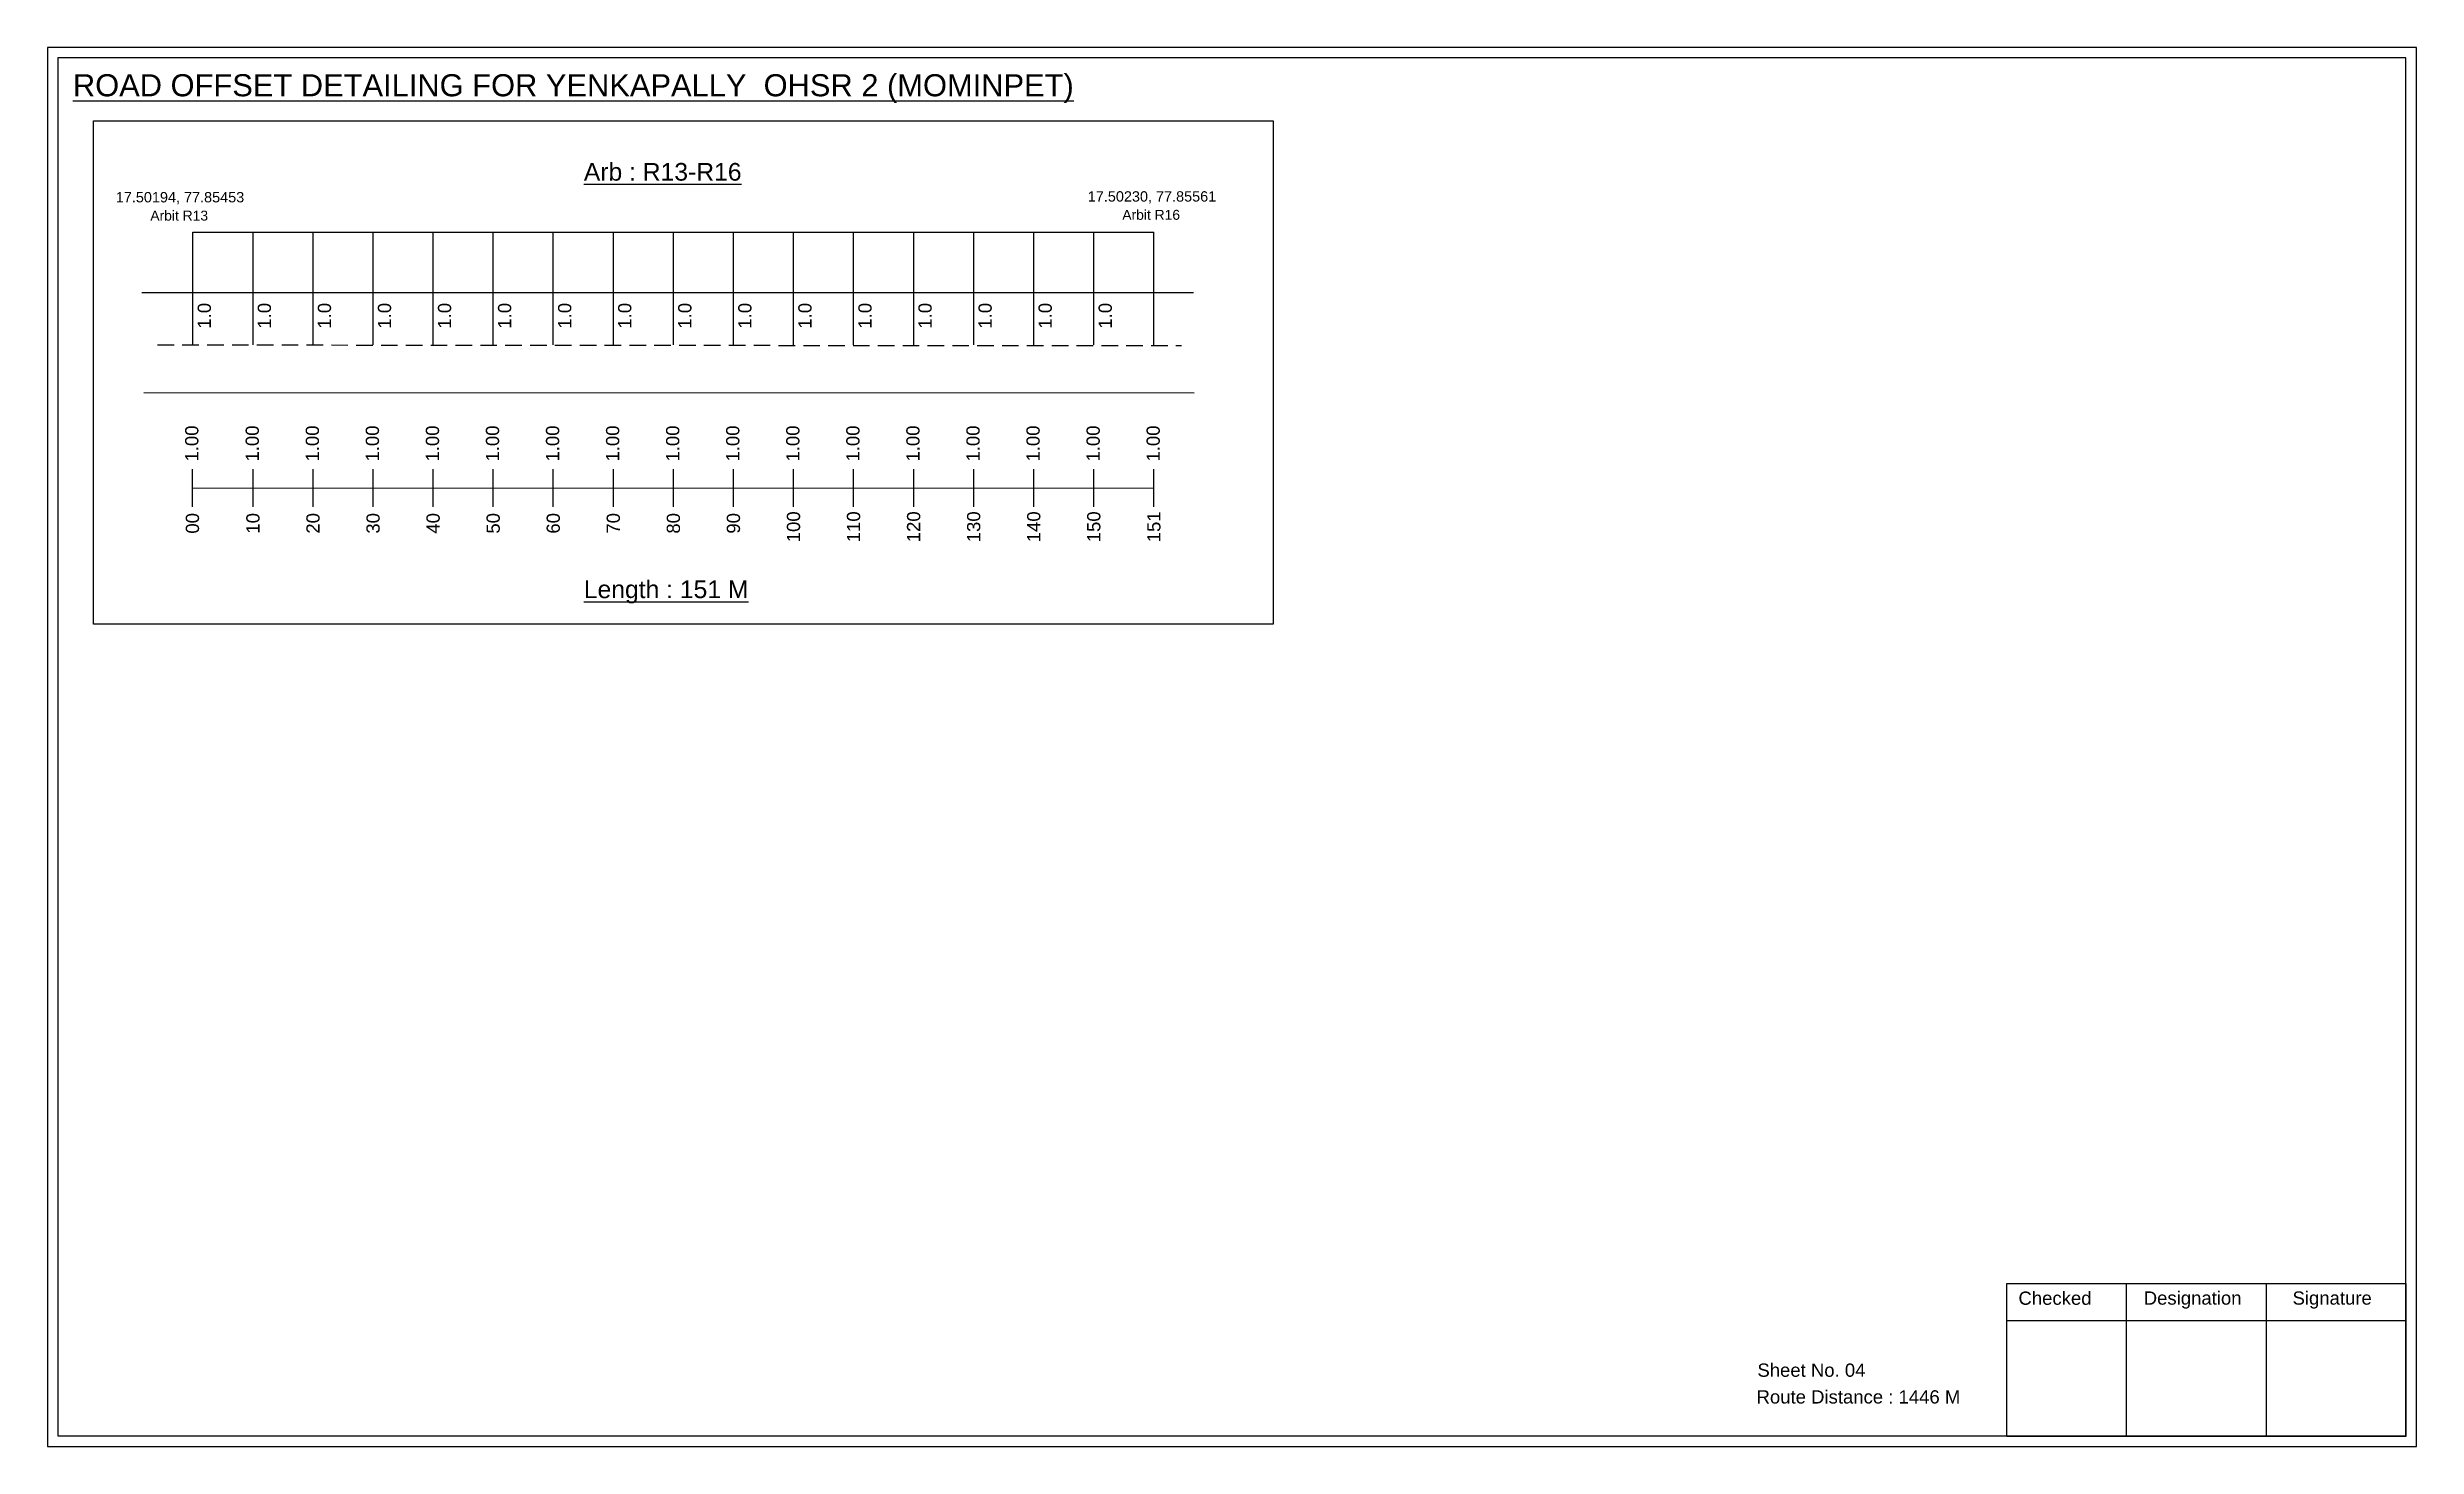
# Model space of a CAD drawing. Header units: inches. Extents: x 1316 to 4752, y 533 to 3817.
# Drawn here: x 3600 to 4136, y 533 to 850 of the extents above; entities that cross this region are included whole.
import ezdxf

# ---------------------------------------------------------------- set-up
doc = ezdxf.new("R2010")
doc.units = ezdxf.units.IN
doc.header["$MEASUREMENT"] = 0
doc.linetypes.add('DASHED2', pattern=[0.375, 0.25, -0.125])
doc.layers.add('PDF_Geometry', color=7, linetype='Continuous')
doc.layers.add('PDF_Text', color=5, linetype='Continuous')
doc.styles.add('PDF Arial', font='arial.ttf')
doc.styles.get("Standard").update_dxf_attribs({"font": 'arial.ttf'})

msp = doc.modelspace()

# ---------------------------------------------------------------- texts
at = {"color": 242, "true_color": 0xcd2027}
for s, height, p in [('%%UROAD OFFSET DETAILING FOR YENKAPALLY  OHSR 2 (MOMINPET)', 5, (3605.49, 838.81)), ('%%UArb : R13-R16', 4, (3721.18, 819.72)), ('%%ULength : 151 M', 4, (3721.18, 725.22))]:
    msp.add_text(s, height=height, dxfattribs=at).set_placement(p)
at = {"color": 5}
for s, height, p in [('17.50194, 77.85453', 2.34, (3615.2, 814.8)), ('17.50230, 77.85561', 2.34, (3835.29, 814.98)), ('Arbit R13', 2.246, (3623.02, 810.68)), ('Arbit R16', 2.246, (3843.11, 810.86))]:
    msp.add_text(s, height=height, dxfattribs=at).set_placement(p)
for p in [(3636.74, 786.22), (3650.34, 786.22), (3663.94, 786.22), (3677.54, 786.22), (3691.14, 786.22), (3704.74, 786.22), (3718.34, 786.22), (3731.94, 786.22), (3745.54, 786.22), (3759.14, 786.22), (3772.74, 786.22), (3786.34, 786.22), (3799.94, 786.22), (3813.54, 786.22), (3827.14, 786.22), (3840.74, 786.22)]:
    msp.add_text('1.0', height=3, rotation=90).set_placement(p)
at = {"color": 217, "true_color": 0x93278f}
for s, p in [('1.00', (3633.9, 756.14)), ('1.00', (3647.6, 756.14)), ('1.00', (3661.2, 756.14)), ('1.00', (3674.8, 756.14)), ('1.00', (3688.4, 756.14)), ('1.00', (3702, 756.14)), ('1.00', (3715.6, 756.14)), ('1.00', (3729.2, 756.14)), ('1.00', (3742.8, 756.14)), ('1.00', (3756.4, 756.14)), ('1.00', (3770, 756.14)), ('1.00', (3783.6, 756.14)), ('1.00', (3797.2, 756.14)), ('1.00', (3810.8, 756.14)), ('1.00', (3824.4, 756.14)), ('1.00', (3838, 756.14)), ('1.00', (3851.6, 756.14)), ('00', (3634.05, 739.82)), ('10', (3647.75, 739.82)), ('20', (3661.35, 739.82)), ('30', (3674.95, 739.82)), ('40', (3688.55, 739.82)), ('50', (3702.15, 739.82)), ('60', (3715.75, 739.82)), ('70', (3729.35, 739.82)), ('80', (3742.95, 739.82)), ('90', (3756.55, 739.82)), ('100', (3770.15, 737.87)), ('110', (3783.75, 737.87)), ('120', (3797.35, 737.87)), ('130', (3810.95, 737.87)), ('140', (3824.55, 737.87)), ('150', (3838.15, 737.87)), ('151', (3851.75, 737.87))]:
    msp.add_text(s, height=3, rotation=90, dxfattribs=at).set_placement(p)
for s, p in [('Sheet No. 04', (3986.92, 548.97)), ('Route Distance : 1446 M', (3986.73, 542.92))]:
    msp.add_text(s, height=3).set_placement(p)
at = {"layer": 'PDF_Text', "color": 7, "attachment_point": 7, "style": 'PDF Arial'}
for s, insert, char_height in [('Checked', (4046.03, 565.22), 3.001), ('Designation', (4074.4, 564.39), 3.0006), ('Signature', (4108.09, 564.39), 3.001)]:
    msp.add_mtext(s, dxfattribs=dict(at, insert=insert, char_height=char_height))

# ---------------------------------------------------------------- linework, layer by layer
at = {"color": 5}
msp.add_line((3632.67, 808.09), (3850.27, 808.08), dxfattribs=at)
for p, q in [((3632.67, 782.55), (3632.67, 808.08)), ((3646.27, 782.55), (3646.27, 808.08)), ((3659.87, 782.55), (3659.87, 808.08)), ((3673.47, 782.55), (3673.47, 808.08)), ((3687.07, 782.55), (3687.07, 808.08)), ((3700.67, 782.55), (3700.67, 808.08)), ((3714.27, 782.55), (3714.27, 808.08)), ((3727.87, 782.55), (3727.87, 808.08)), ((3741.47, 782.55), (3741.47, 808.08)), ((3755.07, 782.55), (3755.07, 808.08)), ((3768.67, 782.55), (3768.67, 808.08)), ((3782.27, 782.55), (3782.27, 808.08)), ((3795.87, 782.55), (3795.87, 808.08)), ((3809.47, 782.55), (3809.47, 808.08)), ((3823.07, 782.55), (3823.07, 808.08)), ((3836.67, 782.55), (3836.67, 808.08)), ((3850.27, 782.55), (3850.27, 808.08)), ((3621.13, 794.43), (3859.21, 794.43)), ((3621.52, 771.75), (3859.37, 771.71))]:
    msp.add_line(p, q)
at = {"linetype": 'DASHED2', "ltscale": 15}
msp.add_line((3624.64, 782.55), (3856.52, 782.37), dxfattribs=at)
at = {"color": 217, "true_color": 0x93278f}
for p, q in [((3632.57, 745.85), (3632.57, 754.41)), ((3646.27, 745.85), (3646.27, 754.41)), ((3659.87, 745.85), (3659.87, 754.41)), ((3673.47, 745.85), (3673.47, 754.41)), ((3687.07, 745.85), (3687.07, 754.41)), ((3700.67, 745.85), (3700.67, 754.41)), ((3714.27, 745.85), (3714.27, 754.41)), ((3727.87, 745.85), (3727.87, 754.41)), ((3741.47, 745.85), (3741.47, 754.41)), ((3755.07, 745.85), (3755.07, 754.41)), ((3768.67, 745.85), (3768.67, 754.41)), ((3782.27, 745.85), (3782.27, 754.41)), ((3795.87, 745.85), (3795.87, 754.41)), ((3809.47, 745.85), (3809.47, 754.41)), ((3823.07, 745.85), (3823.07, 754.41)), ((3836.67, 745.85), (3836.67, 754.41)), ((3850.27, 745.85), (3850.27, 754.41)), ((3632.67, 750.12), (3850.27, 750.16))]:
    msp.add_line(p, q, dxfattribs=at)
msp.add_lwpolyline([(3610.18, 833.24), (3877.3, 833.24), (3877.3, 719.32), (3610.18, 719.32)], close=True)
at = {"layer": 'PDF_Geometry'}
for points in [[(3599.71, 849.88), (3599.71, 533.17), (4136.18, 533.17), (4136.18, 849.88)], [(3602.04, 847.55), (3602.04, 535.59), (4133.76, 535.59), (4133.76, 847.55)]]:
    msp.add_lwpolyline(points, close=True, dxfattribs=at)
at = {"layer": 'PDF_Geometry', "color": 242, "true_color": 0xcc1f26}
msp.add_lwpolyline([(4133.76, 535.49), (4043.42, 535.49), (4043.42, 570.11), (4133.76, 570.11)], close=True, dxfattribs=at)
for points in [[(4070.4, 570.11), (4070.4, 535.49)], [(4102.13, 570.11), (4102.13, 535.49)], [(4043.42, 561.73), (4133.76, 561.73)]]:
    msp.add_lwpolyline(points, dxfattribs=at)

msp.set_redraw_order([(e.dxf.handle, doc.entitydb.next_handle()) for e in msp.query("TEXT MTEXT ATTDEF DIMENSION ARC_DIMENSION")])  # texts and dimensions are drawn at this point

doc.saveas('drawing.dxf')
